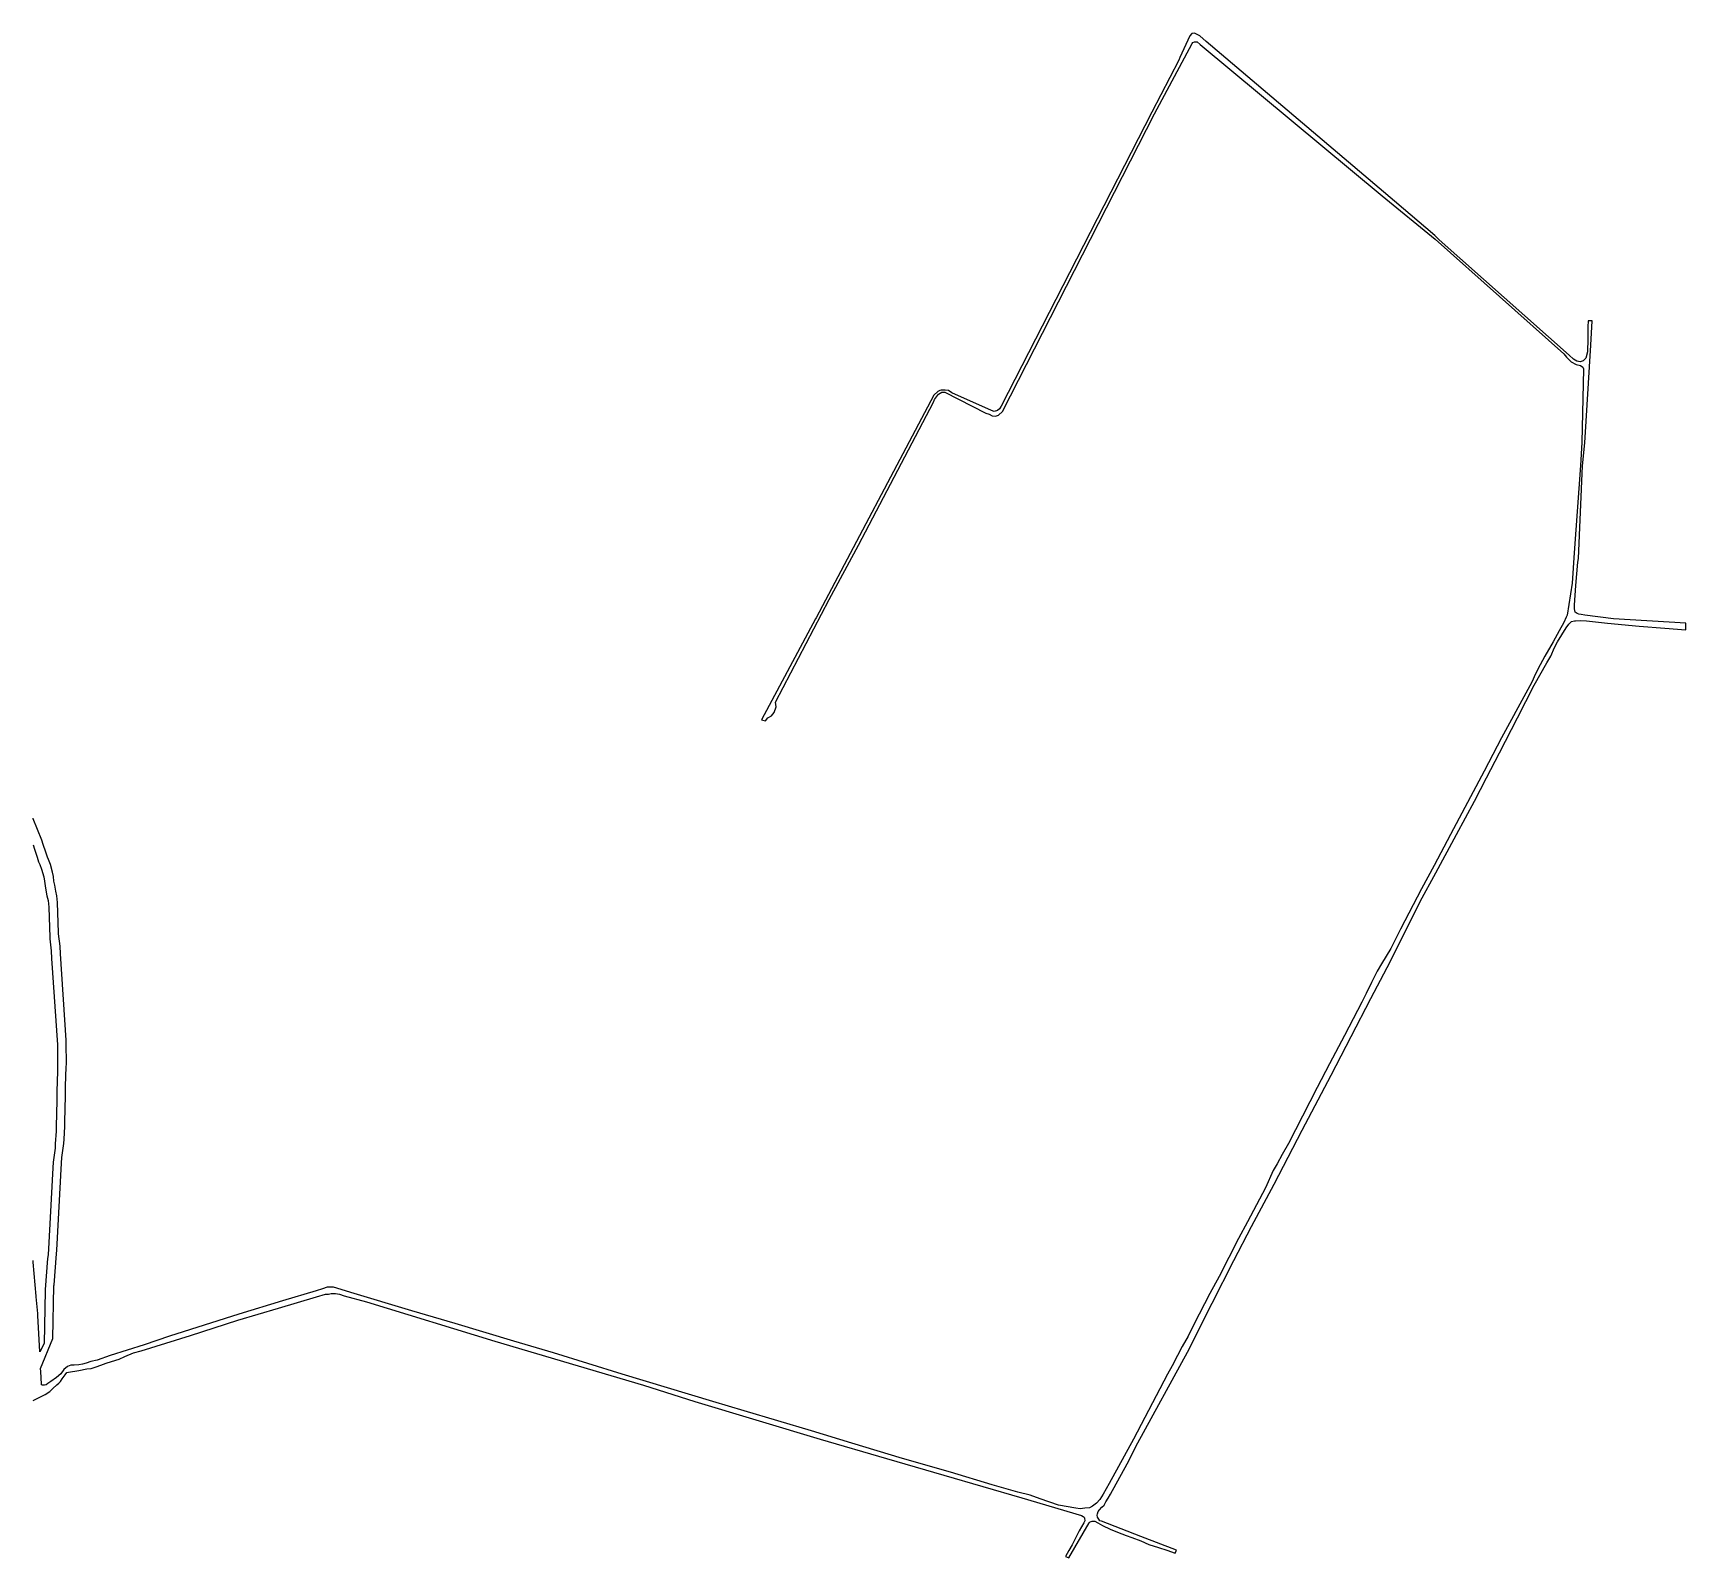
# Model space of a CAD drawing. Extents: x 0 to 349712, y 0 to 6275741.
# Drawn here: x 347333 to 348911, y 6268637 to 6270094 of the extents above; entities that cross this region are included whole.
import ezdxf

# ---------------------------------------------------------------- set-up
doc = ezdxf.new("R2010")
doc.units = 0
doc.header["$LTSCALE"] = 5
doc.layers.add('CALLES-URBANAS', color=6, linetype='Continuous')

msp = doc.modelspace()

# ---------------------------------------------------------------- linework, layer by layer
at = {"layer": 'CALLES-URBANAS'}
for points, elevation in [([(347332.9, 6268787.7), (347344.4, 6268793.2), (347348.9, 6268796.2), (347351.6, 6268799.2), (347355.5, 6268802.7), (347357.6, 6268804.2), (347359, 6268805.7), (347360.8, 6268808.2), (347361.6, 6268809.7), (347363.4, 6268812.2), (347365.2, 6268814.2), (347366.8, 6268814.7), (347376.7, 6268816.2), (347384.1, 6268817.7), (347388.4, 6268818.2), (347393, 6268819.7), (347397.5, 6268821.2), (347402.8, 6268823.2), (347407.8, 6268824.7), (347415, 6268827.2), (347420.4, 6268829.7), (347428.9, 6268833.2), (347436.1, 6268835.2), (347483.2, 6268849.7), (347528.5, 6268864.2), (347567.3, 6268875.7), (347603.6, 6268886.7), (347612.2, 6268889.2), (347614.9, 6268889.2), (347617.5, 6268889.7), (347621.6, 6268889.7), (347625.4, 6268889.2), (347630, 6268887.7), (347651.1, 6268881.7), (347773.8, 6268844.2), (347853.3, 6268820.7), (347915.7, 6268802.2), (347964.8, 6268786.7), (348084.3, 6268750.7), (348147.9, 6268732.2), (348202.4, 6268716.2), (348277.1, 6268694.7), (348334, 6268677.7), (348335.6, 6268676.7), (348336.4, 6268676.2), (348336.9, 6268675.2), (348337.1, 6268672.7), (348336.2, 6268670.7), (348331.8, 6268663.2), (348325, 6268649.7), (348322, 6268644.2), (348318.7, 6268638.7), (348321.8, 6268637.2), (348341.4, 6268670.7), (348342.2, 6268671.7), (348344, 6268672.2), (348346.6, 6268672.2), (348349.4, 6268670.7), (348354.1, 6268668.2), (348361.3, 6268664.7), (348368.3, 6268661.7), (348376.5, 6268658.7), (348381.9, 6268656.7), (348390.7, 6268653.7), (348398.2, 6268650.2), (348407.5, 6268647.2), (348415.3, 6268644.7), (348423.3, 6268641.7), (348424.8, 6268644.7), (348390.6, 6268657.7), (348353.1, 6268672.2), (348351.6, 6268672.7), (348350.4, 6268674.2), (348349.2, 6268676.2), (348349, 6268678.2), (348349.1, 6268679.2), (348349.9, 6268681.7), (348351.2, 6268683.2), (348353.4, 6268685.7), (348355.5, 6268687.7), (348357.2, 6268690.7), (348359.5, 6268694.2), (348361.5, 6268698.2), (348377.4, 6268727.2), (348387.8, 6268747.2), (348435.1, 6268833.7), (348458.6, 6268880.7), (348479.5, 6268921.2), (348496.2, 6268953.7), (348517.9, 6268994.2), (348544.6, 6269045.7), (348572.2, 6269098.2), (348591.5, 6269135.2), (348610.1, 6269171.7), (348625.7, 6269201.2), (348642.6, 6269234.7), (348657.4, 6269264.2), (348672.4, 6269291.7), (348692.1, 6269328.2), (348709.1, 6269360.2), (348720.7, 6269382.2), (348733, 6269406.2), (348750.4, 6269439.7), (348766.1, 6269470.7), (348778.2, 6269492.2), (348782, 6269498.7), (348785.7, 6269506.7), (348788.4, 6269512.2), (348796.7, 6269525.7), (348799.2, 6269529.2), (348801.9, 6269531.7), (348804.6, 6269532.2), (348805.7, 6269532.2), (348810.2, 6269532.7), (348816.2, 6269532.2), (348836.1, 6269530.2), (348866.4, 6269527.2), (348890.9, 6269525.2), (348910.9, 6269523.7), (348911.1, 6269530.2), (348841.9, 6269534.2), (348814.6, 6269537.7), (348810.9, 6269538.2), (348808.7, 6269538.7), (348807.1, 6269539.2), (348805.3, 6269540.7), (348804.8, 6269543.7), (348804.8, 6269547.2), (348806.1, 6269566.2), (348808, 6269588.2), (348808.5, 6269591.7), (348812.4, 6269680.2), (348814.7, 6269702.2), (348820.2, 6269795.7), (348821.4, 6269818.7), (348817.6, 6269818.7), (348817.3, 6269813.2), (348817.3, 6269801.2), (348817.3, 6269800.7), (348817.3, 6269796.2), (348817.2, 6269794.7), (348817.2, 6269789.2), (348815.4, 6269783.2), (348813.1, 6269780.7), (348810, 6269779.7), (348806.9, 6269780.2), (348803.6, 6269782.2), (348799.6, 6269786.2), (348675.6, 6269896.2), (348671.4, 6269900.2), (348632.9, 6269933.2), (348452.9, 6270085.7), (348446.9, 6270091.2), (348443.9, 6270092.7), (348441.8, 6270093.7), (348439.2, 6270093.2), (348437.3, 6270091.2), (348427.9, 6270070.2), (348426.9, 6270067.7), (348401.2, 6270018.2), (348257.3, 6269737.2), (348255.7, 6269734.7), (348253.7, 6269733.2), (348250.5, 6269732.2), (348248, 6269733.2), (348210.2, 6269750.2), (348206.9, 6269752.2), (348203.7, 6269752.7), (348199.8, 6269752.7), (348198.6, 6269752.2), (348196.8, 6269751.2), (348193, 6269747.7), (348080.5, 6269535.2), (348079.9, 6269534.2), (348028.4, 6269437.7), (348032.2, 6269436.7), (348034.4, 6269439.7), (348037.9, 6269441.7), (348040.5, 6269444.7), (348042.5, 6269450.2), (348041.9, 6269454.7), (348093.1, 6269552.7), (348121, 6269604.7), (348192.6, 6269741.2), (348193.5, 6269743.7), (348197.5, 6269748.7), (348200.5, 6269750.7), (348203.5, 6269750.7), (348242.7, 6269730.7), (348245.7, 6269729.7), (348248.7, 6269728.2), (348251.8, 6269727.7), (348254.7, 6269728.7), (348258.5, 6269732.2), (348403.7, 6270016.7), (348439.6, 6270083.7), (348440.3, 6270084.7), (348441.9, 6270085.2), (348444.3, 6270085.2), (348447.1, 6270082.7), (348620.9, 6269938.2), (348671.5, 6269896.7), (348794.6, 6269787.2), (348797, 6269784.2), (348801.6, 6269779.7), (348806.2, 6269777.2), (348810.3, 6269776.2), (348812.6, 6269774.7), (348813.3, 6269773.1), (348811.6, 6269702.7), (348810.3, 6269680.7), (348804.3, 6269597.2), (348802.3, 6269568.2), (348797.6, 6269537.7), (348796.8, 6269535.7), (348794.5, 6269530.7), (348790.1, 6269522.7), (348784.3, 6269512.2), (348776.4, 6269498.7), (348771.8, 6269490.2), (348767.4, 6269481.7), (348763.8, 6269473.7), (348760.1, 6269466.7), (348735.1, 6269420.7), (348718.4, 6269388.7), (348705.5, 6269364.2), (348686.4, 6269328.2), (348670.6, 6269298.7), (348658.7, 6269276.2), (348638.4, 6269237.7), (348629.2, 6269219.2), (348620.4, 6269204.7), (348616.4, 6269197.7), (348610.7, 6269186.7), (348605.6, 6269176.2), (348601.6, 6269168.2), (348585.1, 6269136.2), (348570.8, 6269109.2), (348558.9, 6269086.7), (348544.9, 6269059.2), (348531.5, 6269033.2), (348525.7, 6269022.7), (348520.9, 6269013.7), (348517.1, 6269007.2), (348509.5, 6268990.7), (348492.4, 6268958.2), (348483.7, 6268942.2), (348465.3, 6268906.2), (348456.6, 6268889.7), (348441.1, 6268860.2), (348435.7, 6268849.2), (348430.1, 6268839.2), (348425.5, 6268830.7), (348420.5, 6268820.7), (348416, 6268812.7), (348383.7, 6268750.7), (348360.5, 6268708.2), (348354.5, 6268698.2), (348351.3, 6268693.2), (348348.4, 6268689.7), (348344.6, 6268686.7), (348341.5, 6268685.2), (348337, 6268684.7), (348332.7, 6268684.2), (348328.6, 6268684.7), (348312.1, 6268687.7), (348294.5, 6268693.7), (348284.9, 6268697.2), (348273.2, 6268700.2), (348248.7, 6268707.2), (348208.9, 6268719.2), (348163.1, 6268732.2), (348114.8, 6268746.7), (348076.1, 6268758.7), (348011.7, 6268777.7), (347981.8, 6268786.7), (347895.4, 6268812.7), (347829.7, 6268833.2), (347792, 6268844.2), (347735.8, 6268861.2), (347694.5, 6268873.2), (347636.3, 6268890.7), (347626.9, 6268893.7), (347619.7, 6268895.7), (347613.8, 6268895.7), (347609.2, 6268894.2), (347603.1, 6268892.2), (347571, 6268882.7), (347529.5, 6268870.2), (347463.2, 6268849.2), (347438.8, 6268840.7), (347406.4, 6268830.7), (347394, 6268826.2), (347388.1, 6268824.7), (347383.5, 6268823.2), (347380.2, 6268822.2), (347376.6, 6268821.7), (347372.1, 6268821.2), (347369, 6268821.2), (347365.8, 6268820.2), (347362.4, 6268817.2), (347359.3, 6268813.2), (347355.3, 6268809.7), (347349.9, 6268805.7), (347346.9, 6268803.7), (347345.4, 6268802.7), (347343.9, 6268802.2), (347342.9, 6268802.2), (347342, 6268802.3), (347341.5, 6268802.3), (347341.1, 6268802.5), (347340.9, 6268802.7), (347340.8, 6268803.2), (347340.2, 6268815.2), (347340.1, 6268818.2), (347351.8, 6268846.7), (347352.8, 6268897.2), (347352.9, 6268898.2), (347355.2, 6268927.7), (347355.6, 6268931.2), (347360.1, 6269014.2), (347360.4, 6269019.7), (347362.4, 6269033.2), (347362.5, 6269037.2), (347363.2, 6269049.2), (347363.3, 6269053.7), (347363.9, 6269078.7), (347363.9, 6269079.2), (347364, 6269085.2), (347364, 6269087.7), (347364.6, 6269106.2), (347364.7, 6269108.7), (347364.5, 6269129.2), (347364.6, 6269131.7), (347359, 6269214.2), (347358.7, 6269221.7), (347357.2, 6269233.2), (347357.2, 6269234.2), (347356.3, 6269263.2), (347355.6, 6269269.7), (347354.5, 6269274.2), (347353.5, 6269279.7), (347352.8, 6269283.7), (347352.3, 6269288.2), (347351.4, 6269292.2), (347349.4, 6269299.7), (347347.7, 6269304.2), (347346.6, 6269306.7), (347345.1, 6269311.2), (347342.6, 6269318.7), (347341.3, 6269322.7), (347332.9, 6269343.2), (347332.9, 6269343.7)], 26945), ([(347332.9, 6269318.2), (347334.2, 6269314.2), (347336.7, 6269306.7), (347338.2, 6269302.2), (347339.3, 6269299.7), (347341, 6269295.2), (347343, 6269287.7), (347343.9, 6269283.7), (347344.4, 6269279.2), (347345.1, 6269275.2), (347346.1, 6269269.7), (347347.2, 6269265.2), (347347.9, 6269258.7), (347348.8, 6269229.7), (347348.9, 6269228.7), (347350.3, 6269217.2), (347350.6, 6269209.7), (347356.2, 6269127.2), (347356.1, 6269124.7), (347356.3, 6269104.2), (347356.2, 6269101.7), (347355.6, 6269083.2), (347355.6, 6269080.7), (347355.5, 6269074.7), (347355.5, 6269074.2), (347354.9, 6269049.2), (347354.8, 6269044.7), (347354.1, 6269032.7), (347354, 6269028.7), (347352, 6269015.2), (347351.7, 6269009.7), (347347.2, 6268926.7), (347346.8, 6268923.2), (347344.5, 6268893.7), (347344.4, 6268892.7), (347343.4, 6268842.2), (347339.3, 6268834.2), (347337.4, 6268868.7), (347337.5, 6268870.7), (347335.8, 6268886.7), (347335.8, 6268887.2), (347333, 6268919.7), (347332.9, 6268921.2)], 26944)]:
    msp.add_lwpolyline(points, dxfattribs=dict(at, elevation=elevation))

doc.saveas('drawing.dxf')
